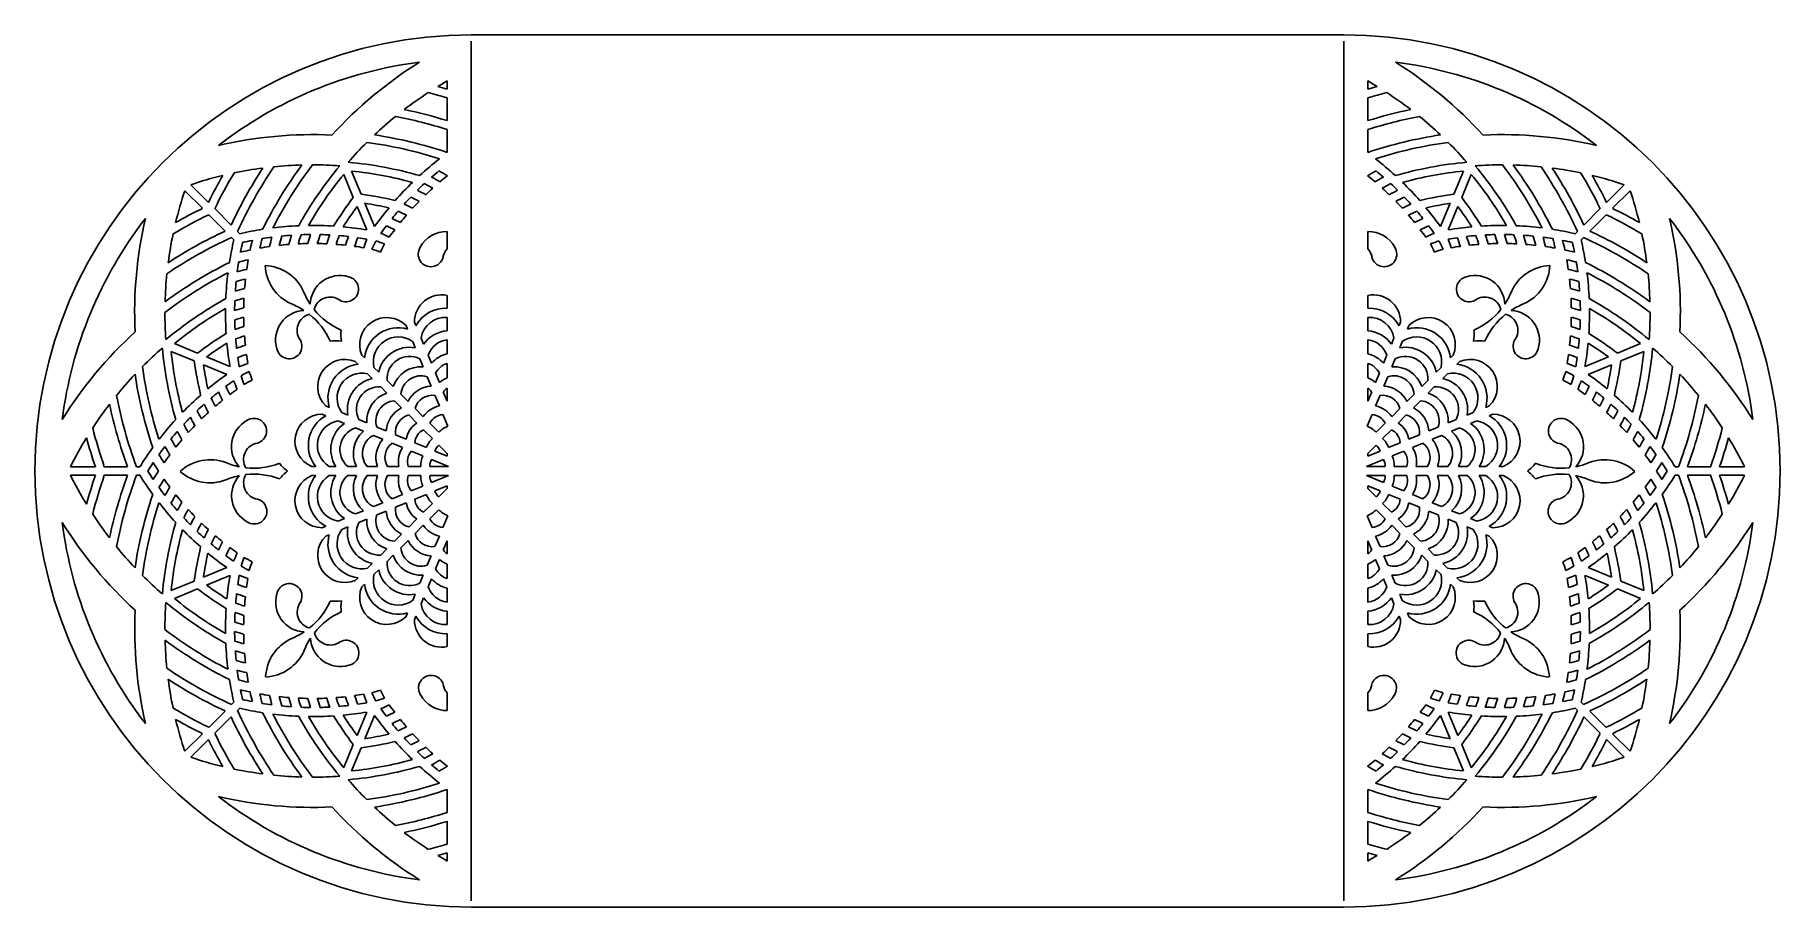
# Model space of a CAD drawing. Extents: x 41 to 331, y 42 to 187.
import ezdxf

# ---------------------------------------------------------------- set-up
doc = ezdxf.new("R2010")
doc.units = 0
doc.layers.get('0').update_dxf_attribs({"linetype": 'CONTINUOUS'})

msp = doc.modelspace()

# ---------------------------------------------------------------- linework, layer by layer
for p, q in [((113.1, 187.2), (258.1, 187.2)), ((113.1, 186.16), (113.1, 43.23)), ((258.1, 186.16), (258.1, 43.23)), ((109.1, 179.54), (109.1, 178.2)), ((262.1, 179.54), (262.1, 178.2)), ((109.1, 176.73), (109.1, 172.94)), ((262.1, 176.73), (262.1, 172.94)), ((109.1, 171.46), (109.1, 167.65)), ((262.1, 171.46), (262.1, 167.65)), ((91.91, 164.01), (93.5, 160.17)), ((93.21, 164.55), (94.8, 160.71)), ((277.98, 164.55), (276.39, 160.71)), ((279.28, 164.01), (277.69, 160.17)), ((65.5, 161.3), (68.43, 158.37)), ((66.5, 162.29), (69.43, 159.36)), ((304.69, 162.29), (301.76, 159.36)), ((305.69, 161.3), (302.76, 158.37)), ((69.49, 157.31), (72.2, 154.59)), ((70.48, 158.31), (73.2, 155.59)), ((94.12, 158.66), (95.73, 154.79)), ((95.43, 159.2), (97.03, 155.32)), ((275.77, 159.2), (274.16, 155.32)), ((277.07, 158.66), (275.46, 154.79)), ((300.71, 158.31), (297.99, 155.59)), ((301.71, 157.31), (298.99, 154.59)), ((74.26, 154.53), (74.65, 154.14)), ((109.1, 154.52), (109.1, 151.61)), ((262.1, 154.52), (262.1, 151.61)), ((296.93, 154.53), (296.54, 154.14)), ((73.27, 153.53), (73.65, 153.15)), ((297.92, 153.53), (297.54, 153.15)), ((109.1, 143.89), (109.1, 141.75)), ((262.1, 143.89), (262.1, 141.75)), ((103.91, 138.86), (103.66, 139.45)), ((109.1, 140.24), (109.1, 138)), ((262.1, 140.24), (262.1, 138)), ((267.29, 138.86), (267.53, 139.45)), ((102.51, 138.28), (102.27, 138.87)), ((105.19, 135.77), (104.76, 136.79)), ((109.1, 136.49), (109.1, 134.16)), ((262.1, 136.49), (262.1, 134.16)), ((266, 135.77), (266.43, 136.79)), ((268.68, 138.28), (268.92, 138.87)), ((63.24, 134.59), (67.08, 133)), ((63.78, 135.89), (67.62, 134.3)), ((69.13, 133.67), (73.01, 132.07)), ((95.36, 133.5), (94.91, 133.95)), ((103.79, 135.19), (103.37, 136.21)), ((106.49, 132.61), (105.94, 133.94)), ((264.7, 132.61), (265.25, 133.94)), ((267.4, 135.19), (267.82, 136.21)), ((275.83, 133.5), (276.28, 133.95)), ((302.06, 133.67), (298.18, 132.07)), ((307.41, 135.89), (303.57, 134.3)), ((307.95, 134.59), (304.11, 133)), ((68.59, 132.37), (72.47, 130.76)), ((94.29, 132.43), (93.84, 132.89)), ((96.66, 130.07), (95.87, 130.85)), ((97.73, 131.13), (96.94, 131.92)), ((105.1, 132.03), (104.55, 133.36)), ((107.83, 129.39), (107.18, 130.95)), ((109.1, 132.59), (109.1, 130.19)), ((262.1, 132.59), (262.1, 130.19)), ((263.36, 129.39), (264.01, 130.95)), ((266.09, 132.03), (266.64, 133.36)), ((273.46, 131.13), (274.25, 131.92)), ((274.53, 130.07), (275.32, 130.85)), ((276.9, 132.43), (277.35, 132.89)), ((302.6, 132.37), (298.72, 130.76)), ((99.07, 127.65), (98.06, 128.67)), ((100.14, 128.72), (99.12, 129.74)), ((106.43, 128.81), (105.78, 130.38)), ((109.1, 126.33), (108.46, 127.86)), ((109.1, 128.47), (109.1, 126.33)), ((262.1, 128.47), (262.1, 126.33)), ((262.1, 126.33), (262.73, 127.86)), ((264.76, 128.81), (265.41, 130.38)), ((271.05, 128.72), (272.07, 129.74)), ((272.12, 127.65), (273.13, 128.67)), ((89.51, 125.28), (88.92, 125.53)), ((101.54, 125.19), (100.34, 126.38)), ((102.61, 126.25), (101.41, 127.45)), ((105.13, 123.73), (103.78, 125.08)), ((107.8, 125.51), (107.07, 127.28)), ((263.39, 125.51), (264.12, 127.28)), ((266.06, 123.73), (267.41, 125.08)), ((268.58, 126.25), (269.78, 127.45)), ((269.65, 125.19), (270.85, 126.38)), ((281.68, 125.28), (282.27, 125.53)), ((88.94, 123.89), (88.35, 124.13)), ((92.03, 122.61), (91, 123.03)), ((92.61, 124), (91.58, 124.43)), ((95.18, 121.3), (93.86, 121.85)), ((95.76, 122.7), (94.43, 123.25)), ((98.98, 121.36), (97.42, 122.01)), ((104.06, 122.66), (102.71, 124.01)), ((107.72, 121.14), (106.23, 122.63)), ((109.2, 122.13), (108.4, 124.07)), ((261.99, 122.13), (262.8, 124.07)), ((263.47, 121.14), (264.96, 122.63)), ((267.13, 122.66), (268.48, 124.01)), ((272.21, 121.36), (273.77, 122.01)), ((275.43, 122.7), (276.76, 123.25)), ((276.01, 121.3), (277.34, 121.85)), ((278.58, 124), (279.61, 124.43)), ((279.16, 122.61), (280.19, 123.03)), ((282.25, 123.89), (282.84, 124.13)), ((98.41, 119.97), (96.84, 120.61)), ((101.7, 118.6), (99.94, 119.33)), ((102.28, 120), (100.51, 120.73)), ((105.66, 118.6), (103.72, 119.4)), ((106.65, 120.08), (105.17, 121.56)), ((109.1, 117.63), (107.72, 119.01)), ((262.1, 117.63), (263.47, 119.01)), ((264.54, 120.08), (266.02, 121.56)), ((265.53, 118.6), (267.47, 119.4)), ((268.91, 120), (270.68, 120.73)), ((269.49, 118.6), (271.25, 119.33)), ((272.78, 119.97), (274.35, 120.61)), ((105.08, 117.2), (103.14, 118)), ((109.3, 115.45), (106.48, 116.62)), ((109.1, 117.17), (107.06, 118.02)), ((109.1, 117.63), (109.1, 117.17)), ((261.89, 115.45), (264.71, 116.62)), ((262.1, 117.17), (264.13, 118.02)), ((262.1, 117.63), (262.1, 117.17)), ((266.11, 117.2), (268.05, 118)), ((46.49, 115.4), (50.64, 115.4)), ((46.49, 113.99), (50.64, 113.99)), ((52.13, 115.4), (55.97, 115.4)), ((52.13, 113.99), (55.97, 113.99)), ((57.47, 115.4), (58.02, 115.4)), ((57.47, 113.99), (58.02, 113.99)), ((87.26, 115.45), (86.62, 115.45)), ((87.26, 113.94), (86.62, 113.94)), ((90.61, 115.45), (89.5, 115.45)), ((90.61, 113.94), (89.5, 113.94)), ((94.02, 115.45), (92.58, 115.45)), ((94.02, 113.94), (92.58, 113.94)), ((97.51, 115.45), (95.81, 115.45)), ((97.51, 113.94), (95.81, 113.94)), ((101.08, 115.45), (99.16, 115.45)), ((101.08, 113.94), (99.16, 113.94)), ((104.73, 115.45), (102.64, 115.45)), ((104.73, 113.94), (102.64, 113.94)), ((109.3, 115.45), (106.25, 115.45)), ((109.3, 113.94), (106.25, 113.94)), ((109.3, 113.94), (106.48, 112.77)), ((261.89, 115.45), (264.94, 115.45)), ((261.89, 113.94), (264.71, 112.77)), ((261.89, 113.94), (264.94, 113.94)), ((266.46, 115.45), (268.55, 115.45)), ((266.46, 113.94), (268.55, 113.94)), ((270.11, 115.45), (272.03, 115.45)), ((270.11, 113.94), (272.03, 113.94)), ((273.68, 115.45), (275.38, 115.45)), ((273.68, 113.94), (275.38, 113.94)), ((277.17, 115.45), (278.61, 115.45)), ((277.17, 113.94), (278.61, 113.94)), ((280.59, 115.45), (281.7, 115.45)), ((280.59, 113.94), (281.7, 113.94)), ((283.93, 115.45), (284.57, 115.45)), ((283.93, 113.94), (284.57, 113.94)), ((313.72, 115.4), (313.18, 115.4)), ((313.72, 113.99), (313.18, 113.99)), ((319.06, 115.4), (315.22, 115.4)), ((319.06, 113.99), (315.22, 113.99)), ((324.7, 115.4), (320.55, 115.4)), ((324.7, 113.99), (320.55, 113.99)), ((101.7, 110.8), (99.94, 110.06)), ((105.08, 112.2), (103.14, 111.39)), ((105.66, 110.8), (103.72, 110)), ((109.1, 112.22), (107.06, 111.38)), ((109.1, 111.77), (107.72, 110.39)), ((109.1, 112.22), (109.1, 111.77)), ((262.1, 112.22), (262.1, 111.77)), ((262.1, 112.22), (264.13, 111.38)), ((262.1, 111.77), (263.47, 110.39)), ((265.53, 110.8), (267.47, 110)), ((266.11, 112.2), (268.05, 111.39)), ((269.49, 110.8), (271.25, 110.06)), ((95.18, 108.1), (93.86, 107.55)), ((98.41, 109.43), (96.84, 108.78)), ((98.98, 108.04), (97.42, 107.39)), ((102.28, 109.4), (100.51, 108.67)), ((106.65, 109.32), (105.17, 107.84)), ((107.72, 108.25), (106.23, 106.77)), ((263.47, 108.25), (264.96, 106.77)), ((264.54, 109.32), (266.02, 107.84)), ((268.91, 109.4), (270.68, 108.67)), ((272.21, 108.04), (273.77, 107.39)), ((272.78, 109.43), (274.35, 108.78)), ((276.01, 108.1), (277.34, 107.55)), ((88.94, 105.51), (88.35, 105.26)), ((92.03, 106.79), (91, 106.36)), ((92.61, 105.39), (91.58, 104.97)), ((95.76, 106.7), (94.43, 106.15)), ((104.06, 106.73), (102.71, 105.38)), ((105.13, 105.67), (103.78, 104.31)), ((109.2, 107.26), (108.4, 105.32)), ((261.99, 107.26), (262.8, 105.32)), ((266.06, 105.67), (267.41, 104.31)), ((267.13, 106.73), (268.48, 105.38)), ((275.43, 106.7), (276.76, 106.15)), ((278.58, 105.39), (279.61, 104.97)), ((279.16, 106.79), (280.19, 106.36)), ((282.25, 105.51), (282.84, 105.26)), ((89.51, 104.11), (88.92, 103.87)), ((99.07, 101.74), (98.06, 100.73)), ((101.54, 104.21), (100.34, 103.01)), ((102.61, 103.14), (101.41, 101.94)), ((107.8, 103.88), (107.07, 102.12)), ((109.1, 103.07), (108.46, 101.54)), ((109.1, 103.07), (109.1, 100.93)), ((262.1, 103.07), (262.1, 100.93)), ((262.1, 103.07), (262.73, 101.54)), ((263.39, 103.88), (264.12, 102.12)), ((268.58, 103.14), (269.78, 101.94)), ((269.65, 104.21), (270.85, 103.01)), ((272.12, 101.74), (273.13, 100.73)), ((281.68, 104.11), (282.27, 103.87)), ((68.59, 97.03), (72.47, 98.63)), ((96.66, 99.33), (95.87, 98.54)), ((100.14, 100.68), (99.12, 99.66)), ((106.43, 100.59), (105.78, 99.02)), ((107.83, 100.01), (107.18, 98.44)), ((109.1, 99.21), (109.1, 96.8)), ((262.1, 99.21), (262.1, 96.8)), ((263.36, 100.01), (264.01, 98.44)), ((264.76, 100.59), (265.41, 99.02)), ((271.05, 100.68), (272.07, 99.66)), ((274.53, 99.33), (275.32, 98.54)), ((302.6, 97.03), (298.72, 98.63)), ((63.24, 94.81), (67.08, 96.4)), ((69.13, 95.73), (73.01, 97.33)), ((94.29, 96.96), (93.84, 96.51)), ((95.36, 95.9), (94.91, 95.44)), ((97.73, 98.26), (96.94, 97.48)), ((105.1, 97.37), (104.55, 96.04)), ((106.49, 96.79), (105.94, 95.46)), ((264.7, 96.79), (265.25, 95.46)), ((266.09, 97.37), (266.64, 96.04)), ((273.46, 98.26), (274.25, 97.48)), ((275.83, 95.9), (276.28, 95.44)), ((276.9, 96.96), (277.35, 96.51)), ((302.06, 95.73), (298.18, 97.33)), ((307.95, 94.81), (304.11, 96.4)), ((63.78, 93.51), (67.62, 95.1)), ((103.79, 94.21), (103.37, 93.18)), ((105.19, 93.63), (104.76, 92.61)), ((109.1, 95.24), (109.1, 92.91)), ((262.1, 95.24), (262.1, 92.91)), ((266, 93.63), (266.43, 92.61)), ((267.4, 94.21), (267.82, 93.18)), ((307.41, 93.51), (303.57, 95.1)), ((102.51, 91.12), (102.27, 90.53)), ((103.91, 90.54), (103.66, 89.95)), ((109.1, 91.39), (109.1, 89.16)), ((262.1, 91.39), (262.1, 89.16)), ((267.29, 90.54), (267.53, 89.95)), ((268.68, 91.12), (268.92, 90.53)), ((109.1, 87.64), (109.1, 85.51)), ((262.1, 87.64), (262.1, 85.51)), ((73.27, 75.87), (73.65, 76.25)), ((109.1, 77.83), (109.1, 74.86)), ((262.1, 77.83), (262.1, 74.86)), ((297.92, 75.87), (297.54, 76.25)), ((69.49, 72.08), (72.2, 74.8)), ((70.48, 71.09), (73.2, 73.81)), ((74.26, 74.87), (74.65, 75.25)), ((94.12, 70.74), (95.73, 74.61)), ((95.43, 70.2), (97.03, 74.07)), ((275.77, 70.2), (274.16, 74.07)), ((277.07, 70.74), (275.46, 74.61)), ((296.93, 74.87), (296.54, 75.25)), ((300.71, 71.09), (297.99, 73.81)), ((301.71, 72.08), (298.99, 74.8)), ((65.5, 68.1), (68.43, 71.03)), ((66.5, 67.1), (69.43, 70.04)), ((304.69, 67.1), (301.76, 70.04)), ((305.69, 68.1), (302.76, 71.03)), ((91.91, 65.39), (93.5, 69.22)), ((93.21, 64.85), (94.8, 68.68)), ((277.98, 64.85), (276.39, 68.68)), ((279.28, 65.39), (277.69, 69.22)), ((109.1, 61.75), (109.1, 57.94)), ((262.1, 61.75), (262.1, 57.94)), ((109.1, 56.46), (109.1, 52.67)), ((262.1, 56.46), (262.1, 52.67)), ((109.1, 51.2), (109.1, 49.86)), ((262.1, 51.2), (262.1, 49.86)), ((113.1, 42.2), (258.1, 42.2))]:
    msp.add_line(p, q)
for centre, radius, start, end in [((113.1, 114.7), 72.5, 90, 270), ((258.1, 114.7), 72.5, 270, 90), ((113.1, 114.7), 68.5, 97.1996, 127.8), ((140.95, 124.04), 69.02, 121.8663, 137.6403), ((258.1, 114.7), 68.5, 52.2, 82.8004), ((230.24, 124.04), 69.02, 42.3597, 58.1337), ((140.95, 124.04), 63.99, 123.1778, 127.5228), ((86.75, 101.6), 78.38, 73.4364, 75.8341), ((140.95, 124.04), 63.99, 119.8554, 121.4513), ((86.75, 101.6), 79.79, 73.7371, 74.8807), ((230.24, 124.04), 63.99, 58.5487, 60.1446), ((284.44, 101.6), 79.79, 105.1193, 106.2629), ((284.44, 101.6), 78.38, 104.1659, 106.5636), ((230.24, 124.04), 63.99, 52.4772, 56.8222), ((86.75, 101.6), 74.76, 72.6086, 78.2488), ((284.44, 101.6), 74.76, 101.7512, 107.3914), ((140.95, 124.04), 63.99, 129.1788, 133.3588), ((86.75, 101.6), 73.35, 72.2635, 79.1754), ((284.44, 101.6), 73.35, 100.8246, 107.7365), ((230.24, 124.04), 63.99, 46.6412, 50.8212), ((86.75, 101.6), 69.02, 87.3446, 103.0948), ((140.95, 124.04), 63.99, 134.9563, 138.999), ((86.75, 101.6), 68.32, 72.037, 82.4407), ((86.75, 101.6), 69.73, 71.3085, 81.5324), ((284.44, 101.6), 69.73, 98.4676, 108.6915), ((284.44, 101.6), 68.32, 97.5593, 107.963), ((230.24, 124.04), 63.99, 41.001, 45.0437), ((284.44, 101.6), 69.02, 76.9052, 92.6554), ((140.99, 124.06), 69.73, 143.4676, 153.771), ((140.99, 124.06), 68.32, 142.5593, 152.963), ((86.79, 101.61), 63.99, 91.6412, 95.8212), ((140.99, 124.06), 64.7, 140.2393, 150.9479), ((86.79, 101.61), 63.99, 86.0009, 90.0437), ((86.75, 101.6), 64.7, 74.0521, 84.7607), ((140.95, 124.04), 53.92, 127.9085, 132.4918), ((230.24, 124.04), 53.92, 47.5082, 52.0915), ((284.44, 101.6), 64.7, 95.2393, 105.9479), ((284.4, 101.61), 63.99, 89.9563, 93.9991), ((230.2, 124.06), 64.7, 29.0521, 39.7607), ((230.2, 124.06), 68.32, 27.037, 37.4407), ((284.4, 101.61), 63.99, 84.1788, 88.3588), ((230.2, 124.06), 69.73, 26.229, 36.5324), ((86.79, 101.61), 63.99, 103.5487, 108.4925), ((140.99, 124.06), 79.79, 150.1193, 153.7442), ((140.99, 124.06), 78.38, 149.1659, 154.0941), ((140.99, 124.06), 74.76, 146.7512, 155.0583), ((86.79, 101.61), 63.99, 97.4772, 101.8222), ((140.99, 124.06), 73.35, 145.8246, 155.4608), ((140.99, 124.06), 63.29, 140.8578, 150.1878), ((86.75, 101.6), 63.29, 74.8122, 84.1422), ((140.95, 124.04), 53.92, 134.2399, 138.656), ((140.95, 124.04), 52.41, 132.8436, 134.5898), ((85.24, 124.04), 43.36, 60.3186, 62.4267), ((140.91, 124.01), 52.41, 129.2657, 131.0353), ((85.24, 124.04), 44.87, 59.6581, 61.7089), ((85.24, 124.04), 46.38, 58.9776, 60.9756), ((140.95, 124.04), 50.91, 128.6742, 130.4798), ((285.95, 124.04), 46.38, 119.0244, 121.0224), ((230.24, 124.04), 50.91, 49.5202, 51.3258), ((285.95, 124.04), 44.87, 118.2911, 120.3419), ((230.28, 124.01), 52.41, 48.9647, 50.7343), ((285.95, 124.04), 43.36, 117.5733, 119.6814), ((230.24, 124.04), 52.41, 45.4102, 47.1564), ((284.44, 101.6), 63.29, 95.8578, 105.1878), ((230.24, 124.04), 53.92, 41.344, 45.7601), ((230.2, 124.06), 63.29, 29.8122, 39.1422), ((230.2, 124.06), 73.35, 24.5392, 34.1754), ((284.4, 101.61), 63.99, 78.1778, 82.5228), ((230.2, 124.06), 74.76, 24.9417, 33.2488), ((230.2, 124.06), 78.38, 25.9059, 30.8341), ((284.4, 101.61), 63.99, 71.5075, 76.4513), ((230.2, 124.06), 79.79, 26.2558, 29.8807), ((126.19, 141), 63.99, 161.5075, 166.4513), ((140.99, 124.06), 59.66, 142.7534, 148.2917), ((86.75, 101.6), 59.66, 76.7083, 82.2466), ((140.95, 124.04), 52.41, 136.3254, 138.0509), ((85.24, 124.04), 40.34, 61.5745, 63.8129), ((140.95, 124.04), 50.91, 135.8256, 137.5864), ((85.24, 124.04), 41.85, 60.9579, 63.1283), ((140.95, 124.04), 50.91, 132.273, 134.0547), ((230.24, 124.04), 50.91, 45.9453, 47.727), ((285.95, 124.04), 41.85, 116.8717, 119.0421), ((285.95, 124.04), 40.34, 116.1871, 118.4255), ((230.24, 124.04), 50.91, 42.4136, 44.1744), ((230.24, 124.04), 52.41, 41.9491, 43.6746), ((284.44, 101.6), 59.66, 97.7534, 103.2917), ((230.2, 124.06), 59.66, 31.7083, 37.2466), ((245, 141), 63.99, 13.5487, 18.4925), ((113.1, 114.7), 68.5, 142.1996, 172.8), ((126.19, 141), 69.02, 166.8663, 182.6403), ((103.73, 86.8), 78.38, 115.9059, 120.8341), ((103.73, 86.8), 79.79, 116.2558, 119.8807), ((140.99, 124.06), 58.25, 143.5652, 147.5768), ((86.75, 101.6), 58.25, 77.4232, 81.4348), ((140.95, 124.04), 53.92, 140.345, 144.5359), ((140.95, 124.04), 52.41, 139.7671, 141.4743), ((85.24, 124.04), 35.81, 63.2702, 65.7523), ((85.24, 124.04), 37.32, 62.7329, 65.1263), ((140.95, 124.04), 50.91, 139.3378, 141.0805), ((85.24, 124.04), 38.83, 62.1669, 64.4793), ((285.95, 124.04), 38.83, 115.5207, 117.8331), ((285.95, 124.04), 37.32, 114.8737, 117.2671), ((230.24, 124.04), 50.91, 38.9195, 40.6622), ((285.95, 124.04), 35.81, 114.2477, 116.7298), ((230.24, 124.04), 52.41, 38.5257, 40.2329), ((284.44, 101.6), 58.25, 98.5652, 102.5768), ((230.24, 124.04), 53.92, 35.4641, 39.655), ((230.2, 124.06), 58.25, 32.4232, 36.4348), ((267.46, 86.8), 78.38, 59.1659, 64.0941), ((267.46, 86.8), 79.79, 60.1193, 63.7442), ((258.1, 114.7), 68.5, 7.2, 37.8004), ((245, 141), 69.02, 357.3597, 13.1337), ((103.73, 86.8), 74.76, 114.9417, 123.2488), ((126.19, 141), 63.99, 168.1778, 172.5228), ((86.79, 101.61), 53.92, 98.9113, 103.0198), ((86.79, 101.61), 53.92, 92.5082, 97.0915), ((126.19, 141), 46.38, 164.0244, 166.0224), ((86.79, 101.61), 52.41, 93.914, 95.6836), ((126.19, 141), 44.87, 163.2911, 165.3419), ((126.19, 141), 43.36, 162.5733, 164.6814), ((86.79, 101.61), 52.41, 90.4102, 92.1564), ((126.19, 141), 41.85, 161.8717, 164.0421), ((86.79, 101.61), 53.92, 86.344, 90.7601), ((126.19, 141), 40.34, 161.1871, 163.4255), ((86.79, 101.61), 52.41, 86.9491, 88.6746), ((126.19, 141), 38.83, 160.5207, 162.8331), ((126.19, 141), 37.32, 159.8737, 162.2671), ((86.79, 101.61), 52.41, 83.5257, 85.2329), ((86.79, 101.61), 53.92, 80.4641, 84.655), ((140.95, 124.04), 52.41, 143.1734, 144.8648), ((85.24, 124.04), 32.79, 64.2459, 66.933), ((85.24, 124.04), 34.3, 63.7757, 66.3553), ((140.95, 124.04), 50.91, 142.8153, 144.5428), ((108.99, 149.58), 4.94, 88.8252, 151.8424), ((262.2, 149.58), 4.94, 28.1576, 91.1748), ((285.95, 124.04), 34.3, 113.6447, 116.2243), ((230.24, 124.04), 50.91, 35.4572, 37.1847), ((285.95, 124.04), 32.79, 113.067, 115.7541), ((230.24, 124.04), 52.41, 35.1352, 36.8266), ((284.4, 101.61), 53.92, 95.345, 99.5359), ((284.4, 101.61), 52.41, 94.7671, 96.4743), ((245, 141), 37.32, 17.7329, 20.1263), ((284.4, 101.61), 53.92, 89.2399, 93.656), ((284.4, 101.61), 52.41, 91.3254, 93.0509), ((245, 141), 38.83, 17.1669, 19.4793), ((245, 141), 40.34, 16.5745, 18.8129), ((284.4, 101.61), 52.41, 87.8436, 89.5898), ((245, 141), 41.85, 15.9579, 18.1283), ((245, 141), 43.36, 15.3186, 17.4267), ((284.4, 101.61), 53.92, 82.9085, 87.4918), ((245, 141), 44.87, 14.6581, 16.7089), ((284.4, 101.61), 52.41, 84.3164, 86.086), ((245, 141), 46.38, 13.9776, 15.9756), ((284.4, 101.61), 53.92, 76.9802, 81.0887), ((267.46, 86.8), 74.76, 56.7512, 65.0583), ((245, 141), 63.99, 7.4772, 11.8222), ((103.73, 86.8), 73.35, 114.5392, 124.1754), ((126.19, 141), 53.92, 166.9802, 171.0887), ((126.19, 141), 52.41, 167.1028, 168.928), ((86.79, 101.61), 50.91, 101.8247, 103.688), ((86.79, 101.61), 52.41, 101.072, 102.8972), ((126.19, 141), 50.91, 166.312, 168.1753), ((126.19, 141), 49.4, 165.5352, 167.4398), ((86.79, 101.61), 50.91, 98.1445, 99.9772), ((86.79, 101.61), 52.41, 97.466, 99.2618), ((126.19, 141), 47.89, 164.7726, 166.7219), ((86.79, 101.61), 50.91, 94.5202, 96.3258), ((86.79, 101.61), 50.91, 90.9453, 92.727), ((86.79, 101.61), 50.91, 87.4136, 89.1744), ((86.79, 101.61), 50.91, 83.9195, 85.6622), ((126.19, 141), 35.81, 159.2477, 161.7298), ((126.19, 141), 34.3, 158.6447, 161.2243), ((86.79, 101.61), 50.91, 80.4572, 82.1847), ((86.79, 101.61), 52.41, 80.1352, 81.8266), ((126.19, 141), 32.79, 158.067, 160.7541), ((143.65, 128.55), 52.41, 152.2762, 153.954), ((88.22, 122.99), 29.77, 70.7891, 73.7273), ((88.22, 122.99), 31.28, 70.4034, 73.2095), ((143.65, 128.55), 50.91, 151.9907, 153.7059), ((106.39, 150.75), 2.1, 146.5512, 344.4791), ((111.12, 149.76), 2.75, 137.6182, 171.0456), ((260.07, 149.76), 2.75, 8.9544, 42.3818), ((264.8, 150.75), 2.1, 195.5209, 33.4488), ((282.97, 122.99), 31.28, 106.7905, 109.5966), ((227.54, 128.55), 50.91, 26.2941, 28.0093), ((282.97, 122.99), 29.77, 106.2727, 109.2109), ((227.54, 128.55), 52.41, 26.046, 27.7238), ((284.4, 101.61), 52.41, 98.1734, 99.8648), ((245, 141), 32.79, 19.2459, 21.933), ((284.4, 101.61), 50.91, 97.8153, 99.5428), ((245, 141), 34.3, 18.7757, 21.3553), ((245, 141), 35.81, 18.2702, 20.7523), ((284.4, 101.61), 50.91, 94.3378, 96.0805), ((284.4, 101.61), 50.91, 90.8256, 92.5864), ((284.4, 101.61), 50.91, 87.273, 89.0547), ((284.4, 101.61), 50.91, 83.6742, 85.4798), ((245, 141), 47.89, 13.2781, 15.2274), ((284.4, 101.61), 52.41, 80.7382, 82.534), ((284.4, 101.61), 50.91, 80.0228, 81.8555), ((245, 141), 49.4, 12.5602, 14.4648), ((245, 141), 50.91, 11.8247, 13.688), ((284.4, 101.61), 52.41, 77.1028, 78.928), ((284.4, 101.61), 50.91, 76.312, 78.1753), ((245, 141), 52.41, 11.072, 12.8972), ((245, 141), 53.92, 8.9113, 13.0198), ((267.46, 86.8), 73.35, 55.8246, 65.4608), ((103.73, 86.8), 69.73, 116.229, 126.5324), ((126.19, 141), 52.41, 170.7382, 172.534), ((86.79, 101.61), 47.89, 103.2781, 105.2274), ((86.79, 101.61), 49.4, 102.5602, 104.4648), ((126.19, 141), 50.91, 170.0228, 171.8555), ((86.25, 149.24), 7.41, 182.9772, 245.8665), ((78.51, 141.45), 7.41, 24.4745, 87.3638), ((292.68, 141.45), 7.41, 92.6362, 155.5255), ((284.94, 149.24), 7.41, 294.1335, 357.0228), ((245, 141), 50.91, 8.1445, 9.9772), ((284.4, 101.61), 49.4, 75.5352, 77.4398), ((284.4, 101.61), 47.89, 74.7726, 76.7219), ((245, 141), 52.41, 7.466, 9.2618), ((267.46, 86.8), 69.73, 53.4676, 63.771), ((103.73, 86.8), 68.32, 117.037, 127.4407), ((126.19, 141), 63.99, 174.1788, 178.3588), ((126.19, 141), 53.92, 172.9085, 177.4918), ((126.19, 141), 52.41, 174.3164, 176.086), ((86.79, 101.61), 44.87, 104.6581, 106.7089), ((86.79, 101.61), 46.38, 103.9776, 105.9756), ((126.19, 141), 50.91, 173.6742, 175.4798), ((91.28, 142.25), 4.94, 73.4986, 177.6974), ((92.28, 144.92), 2.1, 240.8619, 78.7898), ((278.91, 144.92), 2.1, 101.2102, 299.1381), ((279.91, 142.25), 4.94, 2.3026, 106.5014), ((245, 141), 50.91, 4.5202, 6.3258), ((284.4, 101.61), 46.38, 74.0244, 76.0224), ((284.4, 101.61), 44.87, 73.2911, 75.3419), ((245, 141), 52.41, 3.914, 5.6836), ((245, 141), 53.92, 2.5082, 7.0915), ((267.46, 86.8), 68.32, 52.5593, 62.963), ((245, 141), 63.99, 1.6412, 5.8212), ((103.73, 86.8), 64.7, 119.0521, 129.7607), ((126.19, 141), 52.41, 177.8436, 179.5898), ((86.79, 101.61), 43.36, 105.3186, 107.4267), ((126.19, 141), 50.91, 177.273, 179.0547), ((78.84, 131.49), 11.83, 56.8875, 68.2763), ((96.21, 148.96), 11.83, 202.0647, 213.4535), ((89.65, 140.86), 2.75, 54.2955, 165.3949), ((108.17, 139.48), 4.5, 78.0851, 180.4501), ((263.03, 139.48), 4.5, 359.5499, 101.9149), ((281.54, 140.86), 2.75, 14.6051, 125.7045), ((274.98, 148.96), 11.83, 326.5465, 337.9353), ((292.35, 131.49), 11.83, 111.7237, 123.1125), ((284.4, 101.61), 43.36, 72.5733, 74.6814), ((245, 141), 50.91, 0.9453, 2.727), ((245, 141), 52.41, 0.4102, 2.1564), ((267.46, 86.8), 64.7, 50.2393, 60.9479), ((126.19, 141), 63.99, 179.9563, 183.999), ((103.73, 86.8), 63.29, 119.8122, 129.1422), ((126.19, 141), 53.92, 179.2399, 183.656), ((86.79, 101.61), 41.85, 105.9579, 108.1283), ((86.79, 101.61), 40.34, 106.5745, 108.8129), ((126.19, 141), 52.41, 181.3254, 183.0509), ((126.19, 141), 50.91, 180.8256, 182.5864), ((85.53, 136.46), 4.94, 92.6437, 196.8424), ((86.91, 138.1), 2.75, 104.9461, 216.0456), ((78.84, 131.49), 11.83, 23.9631, 51.5452), ((96.21, 148.96), 11.83, 218.7958, 246.3779), ((99.06, 135.71), 4.5, 44.5499, 202.9501), ((108.83, 136.12), 5.64, 87.3425, 150.9654), ((108.83, 136.12), 4.13, 86.3692, 170.6698), ((262.36, 136.12), 5.64, 29.0346, 92.6575), ((262.36, 136.12), 4.13, 9.3302, 93.6308), ((272.13, 135.71), 4.5, 337.0499, 135.4501), ((274.98, 148.96), 11.83, 293.6221, 321.2042), ((292.35, 131.49), 11.83, 128.4548, 156.0369), ((284.28, 138.1), 2.75, 323.9544, 75.0539), ((285.66, 136.46), 4.94, 343.1576, 87.3563), ((245, 141), 50.91, 357.4136, 359.1744), ((284.4, 101.61), 41.85, 71.8717, 74.0421), ((284.4, 101.61), 40.34, 71.1871, 73.4255), ((245, 141), 52.41, 356.9491, 358.6746), ((245, 141), 53.92, 356.344, 0.7601), ((267.46, 86.8), 63.29, 50.8578, 60.1878), ((245, 141), 63.99, 356.001, 0.0437), ((103.73, 86.8), 69.02, 132.3446, 148.0948), ((103.73, 86.8), 59.66, 121.7083, 127.2466), ((86.79, 101.61), 38.83, 107.1669, 109.4793), ((86.79, 101.61), 37.32, 107.7329, 110.1263), ((126.19, 141), 52.41, 184.7671, 186.4743), ((126.19, 141), 50.91, 184.3378, 186.0805), ((82.86, 135.45), 2.1, 191.5512, 29.4791), ((90.48, 130.34), 6.01, 80.0041, 97.8869), ((97.44, 137.34), 6.01, 172.4542, 190.3369), ((100.96, 132.86), 5.64, 74.0346, 173.4654), ((100.96, 132.86), 4.13, 54.3302, 193.1698), ((109.5, 132.76), 5.26, 94.4414, 145.1533), ((109.5, 132.76), 3.75, 96.2359, 161.6846), ((261.69, 132.76), 5.26, 34.8467, 85.5586), ((261.69, 132.76), 3.75, 18.3154, 83.7641), ((270.23, 132.86), 4.13, 346.8302, 125.6698), ((270.23, 132.86), 5.64, 6.5346, 105.9654), ((273.75, 137.34), 6.01, 349.6631, 7.5458), ((280.71, 130.34), 6.01, 82.1131, 99.9959), ((288.33, 135.45), 2.1, 150.5209, 348.4488), ((245, 141), 50.91, 353.9195, 355.6622), ((284.4, 101.61), 37.32, 69.8737, 72.2671), ((284.4, 101.61), 38.83, 70.5207, 72.8331), ((245, 141), 52.41, 353.5257, 355.2329), ((267.46, 86.8), 59.66, 52.7534, 58.2917), ((267.46, 86.8), 69.02, 31.9052, 47.6554), ((103.76, 86.84), 63.99, 131.0009, 135.0437), ((126.2, 141.04), 64.7, 185.2393, 195.9479), ((126.2, 141.04), 63.29, 185.8578, 195.1878), ((103.73, 86.8), 58.25, 122.4232, 126.4348), ((126.19, 141), 53.92, 185.345, 189.5359), ((86.79, 101.61), 35.81, 108.2702, 110.7523), ((86.79, 101.61), 34.3, 108.7757, 111.3553), ((126.19, 141), 52.41, 188.1734, 189.8648), ((126.19, 141), 50.91, 187.8153, 189.5428), ((102.86, 130.01), 5.26, 79.8467, 167.6533), ((102.86, 130.01), 3.75, 63.3154, 184.1846), ((110.17, 129.4), 4.88, 102.7318, 138.8792), ((261.02, 129.4), 4.88, 41.1208, 77.2682), ((268.33, 130.01), 3.75, 355.8154, 116.6846), ((268.33, 130.01), 5.26, 12.3467, 100.1533), ((245, 141), 50.91, 350.4572, 352.1847), ((284.4, 101.61), 34.3, 68.6447, 71.2243), ((284.4, 101.61), 35.81, 69.2477, 71.7298), ((245, 141), 52.41, 350.1352, 351.8266), ((245, 141), 53.92, 350.4641, 354.655), ((267.46, 86.8), 58.25, 53.5652, 57.5768), ((244.99, 141.04), 63.29, 344.8122, 354.1422), ((244.99, 141.04), 64.7, 344.0521, 354.7607), ((267.43, 86.84), 63.99, 44.9563, 48.9991), ((103.76, 86.84), 63.99, 136.6412, 140.8212), ((126.2, 141.04), 69.73, 188.4676, 198.771), ((126.2, 141.04), 68.32, 187.5593, 197.963), ((126.2, 141.04), 59.66, 187.7534, 193.2917), ((126.2, 141.04), 58.25, 188.5652, 192.5768), ((103.76, 86.84), 53.92, 125.4641, 129.655), ((86.79, 101.61), 32.79, 109.2459, 111.933), ((89.64, 102.98), 31.28, 115.4034, 118.2095), ((124.91, 146.1), 52.41, 197.2762, 198.954), ((124.91, 146.1), 50.91, 196.9907, 198.7059), ((92.08, 128.74), 4.5, 67.0499, 225.4501), ((94.93, 126.83), 5.64, 96.5346, 195.9654), ((94.93, 126.83), 4.13, 76.8302, 215.6698), ((104.77, 127.16), 4.88, 86.1208, 161.3792), ((104.77, 127.16), 3.37, 72.4654, 175.0346), ((110.17, 129.4), 3.37, 108.6065, 152.5346), ((261.02, 129.4), 3.37, 27.4654, 71.3935), ((266.42, 127.16), 3.37, 4.9654, 107.5346), ((266.42, 127.16), 4.88, 18.6208, 93.8792), ((276.26, 126.83), 4.13, 324.3302, 103.1698), ((276.26, 126.83), 5.64, 344.0346, 83.4654), ((279.11, 128.74), 4.5, 314.5499, 112.9501), ((246.28, 146.1), 50.91, 341.2941, 343.0093), ((281.55, 102.98), 31.28, 61.7905, 64.5966), ((284.4, 101.61), 32.79, 68.067, 70.7541), ((246.28, 146.1), 52.41, 341.046, 342.7238), ((267.43, 86.84), 53.92, 50.345, 54.5359), ((244.99, 141.04), 58.25, 347.4232, 351.4348), ((244.99, 141.04), 59.66, 346.7083, 352.2466), ((244.99, 141.04), 68.32, 342.037, 352.4407), ((244.99, 141.04), 69.73, 341.229, 351.5324), ((267.43, 86.84), 63.99, 39.1788, 43.3588), ((103.76, 86.84), 52.41, 128.5257, 130.2329), ((103.76, 142.55), 35.81, 204.2477, 206.7298), ((103.76, 86.84), 52.41, 125.1352, 126.8266), ((103.76, 142.55), 34.3, 203.6447, 206.2243), ((103.76, 86.84), 50.91, 125.4572, 127.1847), ((103.76, 142.55), 32.79, 203.067, 205.7541), ((89.64, 102.98), 29.77, 115.7891, 118.7273), ((97.78, 124.93), 5.26, 102.3467, 190.1533), ((97.78, 124.93), 3.75, 85.8154, 206.6846), ((100.63, 123.03), 4.88, 108.6208, 183.8792), ((106.67, 124.31), 4.5, 93.0427, 154.4573), ((110.84, 126.04), 4.5, 112.7862, 131.9573), ((110.84, 126.04), 2.99, 125.631, 142.5696), ((260.35, 126.04), 4.5, 48.0427, 67.2138), ((260.35, 126.04), 2.99, 37.4304, 54.369), ((264.52, 124.31), 4.5, 25.5427, 86.9573), ((270.56, 123.03), 4.88, 356.1208, 71.3792), ((273.41, 124.93), 3.75, 333.3154, 94.1846), ((273.41, 124.93), 5.26, 349.8467, 77.6533), ((281.55, 102.98), 29.77, 61.2727, 64.2109), ((267.43, 142.55), 32.79, 334.2459, 336.933), ((267.43, 86.84), 50.91, 52.8153, 54.5428), ((267.43, 86.84), 52.41, 53.1734, 54.8648), ((267.43, 142.55), 34.3, 333.7757, 336.3553), ((267.43, 142.55), 35.81, 333.2702, 335.7523), ((267.43, 86.84), 52.41, 49.7671, 51.4743), ((103.76, 86.84), 63.99, 142.4772, 146.8222), ((126.2, 141.04), 74.76, 191.7512, 200.0583), ((126.2, 141.04), 73.35, 190.8246, 200.4608), ((103.76, 86.84), 53.92, 131.344, 135.7601), ((103.76, 86.84), 52.41, 131.9491, 133.6746), ((103.76, 142.55), 40.34, 206.1871, 208.4255), ((103.76, 142.55), 38.83, 205.5207, 207.8331), ((103.76, 142.55), 37.32, 204.8737, 207.2671), ((103.76, 86.84), 50.91, 128.9195, 130.6622), ((100.63, 123.03), 3.37, 94.9654, 197.5346), ((103.48, 121.12), 4.5, 115.5427, 176.9573), ((106.67, 124.31), 2.99, 82.4304, 165.0696), ((108.58, 121.46), 4.13, 100.872, 146.628), ((262.61, 121.46), 4.13, 33.372, 79.128), ((264.52, 124.31), 2.99, 14.9304, 97.5696), ((267.71, 121.12), 4.5, 3.0427, 64.4573), ((270.56, 123.03), 3.37, 342.4654, 85.0346), ((267.43, 86.84), 50.91, 49.3378, 51.0805), ((267.43, 142.55), 37.32, 332.7329, 335.1263), ((267.43, 142.55), 38.83, 332.1669, 334.4793), ((267.43, 86.84), 52.41, 46.3254, 48.0509), ((267.43, 142.55), 40.34, 331.5745, 333.8129), ((267.43, 86.84), 53.92, 44.2399, 48.656), ((244.99, 141.04), 73.35, 339.5392, 349.1754), ((244.99, 141.04), 74.76, 339.9417, 348.2488), ((267.43, 86.84), 63.99, 33.1778, 37.5228), ((126.2, 141.04), 78.38, 194.1659, 199.0941), ((103.76, 86.84), 53.92, 137.5082, 142.0915), ((103.76, 86.84), 52.41, 135.4102, 137.1564), ((103.76, 142.55), 43.36, 207.5733, 209.6814), ((103.76, 86.84), 50.91, 135.9453, 137.727), ((103.76, 142.55), 41.85, 206.8717, 209.0421), ((103.76, 86.84), 50.91, 132.4136, 134.1744), ((78.19, 118.75), 4.94, 118.4986, 222.6974), ((77, 121.35), 2.1, 285.8619, 123.7898), ((88.31, 119.63), 4.5, 89.5499, 247.9501), ((91.67, 118.96), 5.64, 119.0346, 218.4654), ((91.67, 118.96), 4.13, 99.3302, 238.1698), ((95.03, 118.29), 5.26, 124.8467, 212.6533), ((95.03, 118.29), 3.75, 108.3154, 229.1846), ((103.48, 121.12), 2.99, 104.9304, 187.5696), ((106.33, 119.22), 4.13, 123.372, 169.128), ((108.58, 121.46), 2.62, 93.968, 153.532), ((110.48, 118.61), 3.75, 110.0056, 137.4944), ((260.71, 118.61), 3.75, 42.5056, 69.9944), ((262.61, 121.46), 2.62, 26.468, 86.032), ((264.86, 119.22), 4.13, 10.872, 56.628), ((267.71, 121.12), 2.99, 352.4304, 75.0696), ((276.16, 118.29), 3.75, 310.8154, 71.6846), ((276.16, 118.29), 5.26, 327.3467, 55.1533), ((279.52, 118.96), 4.13, 301.8302, 80.6698), ((279.52, 118.96), 5.64, 321.5346, 60.9654), ((282.88, 119.63), 4.5, 292.0499, 90.4501), ((294.19, 121.35), 2.1, 56.2102, 254.1381), ((293, 118.75), 4.94, 317.3026, 61.5014), ((267.43, 86.84), 50.91, 45.8256, 47.5864), ((267.43, 142.55), 41.85, 330.9579, 333.1283), ((267.43, 86.84), 50.91, 42.273, 44.0547), ((267.43, 86.84), 52.41, 42.8436, 44.5898), ((267.43, 142.55), 43.36, 330.3186, 332.4267), ((267.43, 86.84), 53.92, 37.9085, 42.4918), ((244.99, 141.04), 78.38, 340.9059, 345.8341), ((103.76, 86.84), 63.99, 148.5487, 153.4925), ((126.2, 141.04), 79.79, 195.1193, 198.7442), ((103.76, 86.84), 52.41, 138.914, 140.6836), ((103.76, 142.55), 46.38, 209.0244, 211.0224), ((103.76, 86.84), 50.91, 139.5202, 141.3258), ((103.76, 142.55), 44.87, 208.2911, 210.3419), ((78.02, 116.62), 2.75, 99.2955, 210.3949), ((98.39, 117.62), 4.88, 131.1208, 206.3792), ((98.39, 117.62), 3.37, 117.4654, 220.0346), ((101.76, 116.95), 4.5, 138.0427, 199.4573), ((101.76, 116.95), 2.99, 127.4304, 210.0696), ((106.33, 119.22), 2.62, 116.468, 176.032), ((109.18, 117.31), 3.75, 132.5056, 159.9944), ((109.18, 117.31), 2.24, 130.8216, 161.6784), ((262.01, 117.31), 2.24, 18.3216, 49.1784), ((262.01, 117.31), 3.75, 20.0056, 47.4944), ((264.86, 119.22), 2.62, 3.968, 63.532), ((269.43, 116.95), 2.99, 329.9304, 52.5696), ((269.43, 116.95), 4.5, 340.5427, 41.9573), ((272.8, 117.62), 3.37, 319.9654, 62.5346), ((272.8, 117.62), 4.88, 333.6208, 48.8792), ((293.17, 116.62), 2.75, 329.6051, 80.7045), ((267.43, 142.55), 44.87, 329.6581, 331.7089), ((267.43, 86.84), 50.91, 38.6742, 40.4798), ((267.43, 86.84), 52.41, 39.3164, 41.086), ((267.43, 142.55), 46.38, 328.9776, 330.9756), ((244.99, 141.04), 79.79, 341.2558, 344.8807), ((267.43, 86.84), 63.99, 26.5075, 31.4513), ((103.76, 86.84), 53.92, 143.9113, 148.0198), ((103.76, 86.84), 52.41, 146.072, 147.8972), ((103.76, 142.55), 50.91, 211.312, 213.1753), ((103.76, 86.84), 52.41, 142.466, 144.2618), ((103.76, 142.55), 49.4, 210.5352, 212.4398), ((103.76, 86.84), 50.91, 143.1445, 144.9772), ((103.76, 142.55), 47.89, 209.7726, 211.7219), ((69.72, 109.16), 7.41, 69.4745, 132.3638), ((76.93, 126.99), 11.83, 247.0647, 258.4535), ((105.12, 116.29), 4.13, 145.872, 191.628), ((105.12, 116.29), 2.62, 138.968, 198.532), ((108.48, 115.62), 3.75, 155.0056, 182.4944), ((108.48, 115.62), 2.24, 153.3216, 184.1784), ((262.71, 115.62), 2.24, 355.8216, 26.6784), ((262.71, 115.62), 3.75, 357.5056, 24.9944), ((266.07, 116.29), 2.62, 341.468, 41.032), ((266.07, 116.29), 4.13, 348.372, 34.128), ((294.26, 126.99), 11.83, 281.5465, 292.9353), ((301.47, 109.16), 7.41, 47.6362, 110.5255), ((267.43, 142.55), 47.89, 328.2781, 330.2274), ((267.43, 86.84), 50.91, 35.0228, 36.8555), ((267.43, 86.84), 52.41, 35.7382, 37.534), ((267.43, 142.55), 49.4, 327.5602, 329.4648), ((267.43, 142.55), 50.91, 326.8247, 328.688), ((267.43, 86.84), 52.41, 32.1028, 33.928), ((267.43, 86.84), 53.92, 31.9802, 36.0887), ((103.76, 142.55), 63.99, 206.5075, 211.4513), ((126.2, 88.35), 79.79, 161.2558, 164.8807), ((126.2, 88.35), 78.38, 160.9059, 165.8341), ((126.2, 88.35), 74.76, 159.9417, 168.2488), ((126.2, 88.35), 73.35, 159.5392, 169.1754), ((103.76, 142.55), 53.92, 211.9802, 216.0887), ((103.76, 142.55), 52.41, 212.1028, 213.928), ((103.76, 86.84), 50.91, 146.8247, 148.688), ((103.76, 86.84), 49.4, 147.5602, 149.4648), ((103.76, 142.55), 50.91, 215.0228, 216.8555), ((69.69, 120.14), 7.41, 227.9772, 290.8665), ((77, 102.35), 11.83, 101.8875, 113.2763), ((78.22, 110.6), 4.94, 137.6437, 241.8424), ((78.03, 112.73), 2.75, 149.9461, 261.0456), ((76.93, 126.99), 11.83, 263.7958, 291.3779), ((77, 102.35), 11.83, 68.9631, 96.5452), ((86.01, 119.63), 6.01, 217.4542, 235.3369), ((86.04, 109.76), 6.01, 125.0041, 142.8869), ((88.31, 109.77), 4.5, 112.0499, 270.4501), ((91.67, 110.44), 5.64, 141.5346, 240.9654), ((91.67, 110.44), 4.13, 121.8302, 260.6698), ((95.03, 111.11), 5.26, 147.3467, 235.1533), ((95.03, 111.11), 3.75, 130.8154, 251.6846), ((98.39, 111.77), 4.88, 153.6208, 228.8792), ((98.39, 111.77), 3.37, 139.9654, 242.5346), ((101.76, 112.44), 4.5, 160.5427, 221.9573), ((101.76, 112.44), 2.99, 149.9304, 232.5696), ((105.12, 113.11), 4.13, 168.372, 214.128), ((105.12, 113.11), 2.62, 161.468, 221.032), ((108.48, 113.78), 3.75, 177.5056, 204.9944), ((108.48, 113.78), 2.24, 175.8216, 206.6784), ((262.71, 113.78), 2.24, 333.3216, 4.1784), ((262.71, 113.78), 3.75, 335.0056, 2.4944), ((266.07, 113.11), 2.62, 318.968, 18.532), ((266.07, 113.11), 4.13, 325.872, 11.628), ((269.43, 112.44), 2.99, 307.4304, 30.0696), ((269.43, 112.44), 4.5, 318.0427, 19.4573), ((272.8, 111.77), 3.37, 297.4654, 40.0346), ((272.8, 111.77), 4.88, 311.1208, 26.3792), ((276.16, 111.11), 3.75, 288.3154, 49.1846), ((276.16, 111.11), 5.26, 304.8467, 32.6533), ((279.52, 110.44), 4.13, 279.3302, 58.1698), ((279.52, 110.44), 5.64, 299.0346, 38.4654), ((282.88, 109.77), 4.5, 269.5499, 67.9501), ((285.18, 119.63), 6.01, 304.6631, 322.5458), ((285.15, 109.76), 6.01, 37.1131, 54.9959), ((294.19, 102.35), 11.83, 83.4548, 111.0369), ((294.26, 126.99), 11.83, 248.6221, 276.2042), ((293.16, 112.73), 2.75, 278.9544, 30.0539), ((292.97, 110.6), 4.94, 298.1576, 42.3563), ((294.19, 102.35), 11.83, 66.7237, 78.1125), ((301.5, 120.14), 7.41, 249.1335, 312.0228), ((267.43, 142.55), 50.91, 323.1445, 324.9772), ((267.43, 86.84), 49.4, 30.5352, 32.4398), ((267.43, 86.84), 50.91, 31.312, 33.1753), ((267.43, 142.55), 52.41, 326.072, 327.8972), ((267.43, 142.55), 53.92, 323.9113, 328.0198), ((244.99, 88.35), 73.35, 10.8246, 20.4608), ((244.99, 88.35), 74.76, 11.7512, 20.0583), ((244.99, 88.35), 78.38, 14.1659, 19.0941), ((244.99, 88.35), 79.79, 15.1193, 18.7442), ((267.43, 142.55), 63.99, 328.5487, 333.4925), ((126.2, 88.35), 69.73, 161.229, 171.5324), ((103.76, 142.55), 52.41, 215.7382, 217.534), ((103.76, 86.84), 47.89, 148.2781, 150.2274), ((103.76, 86.84), 46.38, 148.9776, 150.9756), ((103.76, 142.55), 50.91, 218.6742, 220.4798), ((109.18, 112.08), 3.75, 200.0056, 227.4944), ((109.18, 112.08), 2.24, 198.3216, 229.1784), ((262.01, 112.08), 2.24, 310.8216, 341.6784), ((262.01, 112.08), 3.75, 312.5056, 339.9944), ((267.43, 142.55), 50.91, 319.5202, 321.3258), ((267.43, 86.84), 46.38, 29.0244, 31.0224), ((267.43, 86.84), 47.89, 29.7726, 31.7219), ((267.43, 142.55), 52.41, 322.466, 324.2618), ((244.99, 88.35), 69.73, 8.4676, 18.771), ((103.76, 142.55), 63.99, 213.1778, 217.5228), ((126.2, 88.35), 68.32, 162.037, 172.4407), ((103.76, 142.55), 53.92, 217.9085, 222.4918), ((103.76, 142.55), 52.41, 219.3164, 221.086), ((103.76, 86.84), 44.87, 149.6581, 151.7089), ((103.76, 86.84), 43.36, 150.3186, 152.4267), ((103.76, 142.55), 50.91, 222.273, 224.0547), ((77.04, 107.99), 2.1, 236.5512, 74.4791), ((100.63, 106.37), 3.37, 162.4654, 265.0346), ((103.48, 108.28), 4.5, 183.0427, 244.4573), ((103.48, 108.28), 2.99, 172.4304, 255.0696), ((106.33, 110.18), 4.13, 190.872, 236.628), ((106.33, 110.18), 2.62, 183.968, 243.532), ((110.48, 110.79), 3.75, 222.5056, 249.9944), ((260.71, 110.79), 3.75, 290.0056, 317.4944), ((264.86, 110.18), 2.62, 296.468, 356.032), ((264.86, 110.18), 4.13, 303.372, 349.128), ((267.71, 108.28), 2.99, 284.9304, 7.5696), ((267.71, 108.28), 4.5, 295.5427, 356.9573), ((270.56, 106.37), 3.37, 274.9654, 17.5346), ((294.15, 107.99), 2.1, 105.5209, 303.4488), ((267.43, 142.55), 50.91, 315.9453, 317.727), ((267.43, 86.84), 43.36, 27.5733, 29.6814), ((267.43, 86.84), 44.87, 28.2911, 30.3419), ((267.43, 142.55), 52.41, 318.914, 320.6836), ((267.43, 142.55), 53.92, 317.5082, 322.0915), ((244.99, 88.35), 68.32, 7.5593, 17.963), ((267.43, 142.55), 63.99, 322.4772, 326.8222), ((103.76, 142.55), 69.02, 211.8663, 227.6403), ((113.1, 114.7), 68.5, 187.1996, 217.8), ((126.2, 88.35), 64.7, 164.0521, 174.7607), ((126.2, 88.35), 63.29, 164.8122, 174.1422), ((103.76, 142.55), 53.92, 224.2399, 228.656), ((103.76, 142.55), 52.41, 222.8436, 224.5898), ((103.76, 86.84), 41.85, 150.9579, 153.1283), ((103.76, 86.84), 40.34, 151.5745, 153.8129), ((103.76, 142.55), 52.41, 226.3254, 228.0509), ((103.76, 142.55), 50.91, 225.8256, 227.5864), ((103.76, 86.84), 38.83, 152.1669, 154.4793), ((94.93, 102.56), 4.13, 144.3302, 283.1698), ((97.78, 104.47), 5.26, 169.8467, 257.6533), ((97.78, 104.47), 3.75, 153.3154, 274.1846), ((100.63, 106.37), 4.88, 176.1208, 251.3792), ((108.58, 107.94), 4.13, 213.372, 259.128), ((108.58, 107.94), 2.62, 206.468, 266.032), ((262.61, 107.94), 2.62, 273.968, 333.532), ((262.61, 107.94), 4.13, 280.872, 326.628), ((270.56, 106.37), 4.88, 288.6208, 3.8792), ((273.41, 104.47), 3.75, 265.8154, 26.6846), ((273.41, 104.47), 5.26, 282.3467, 10.1533), ((276.26, 102.56), 4.13, 256.8302, 35.6698), ((267.43, 142.55), 50.91, 312.4136, 314.1744), ((267.43, 86.84), 38.83, 25.5207, 27.8331), ((267.43, 142.55), 52.41, 311.9491, 313.6746), ((267.43, 86.84), 40.34, 26.1871, 28.4255), ((267.43, 142.55), 53.92, 311.344, 315.7601), ((267.43, 86.84), 41.85, 26.8717, 29.0421), ((267.43, 142.55), 52.41, 315.4102, 317.1564), ((244.99, 88.35), 63.29, 5.8578, 15.1878), ((244.99, 88.35), 64.7, 5.2393, 15.9479), ((258.1, 114.7), 68.5, 322.2, 352.8004), ((267.43, 142.55), 69.02, 312.3597, 328.1337), ((103.76, 142.55), 63.99, 219.1788, 223.3588), ((126.2, 88.35), 59.66, 166.7083, 172.2466), ((103.76, 86.84), 37.32, 152.7329, 155.1263), ((103.76, 142.55), 52.41, 229.7671, 231.4743), ((103.76, 142.55), 50.91, 229.3378, 231.0805), ((103.76, 86.84), 35.81, 153.2702, 155.7523), ((103.76, 86.84), 34.3, 153.7757, 156.3553), ((103.76, 142.55), 50.91, 232.8153, 234.5428), ((92.08, 100.66), 4.5, 134.5499, 292.9501), ((94.93, 102.56), 5.64, 164.0346, 263.4654), ((104.77, 102.24), 3.37, 184.9654, 287.5346), ((106.67, 105.09), 4.5, 205.5427, 266.9573), ((106.67, 105.09), 2.99, 194.9304, 277.5696), ((110.84, 103.36), 2.99, 217.4304, 234.369), ((260.35, 103.36), 2.99, 305.631, 322.5696), ((264.52, 105.09), 2.99, 262.4304, 345.0696), ((264.52, 105.09), 4.5, 273.0427, 334.4573), ((266.42, 102.24), 3.37, 252.4654, 355.0346), ((276.26, 102.56), 5.64, 276.5346, 15.9654), ((279.11, 100.66), 4.5, 247.0499, 45.4501), ((267.43, 142.55), 50.91, 305.4572, 307.1847), ((267.43, 86.84), 34.3, 23.6447, 26.2243), ((267.43, 142.55), 50.91, 308.9195, 310.6622), ((267.43, 86.84), 35.81, 24.2477, 26.7298), ((267.43, 142.55), 52.41, 308.5257, 310.2329), ((267.43, 86.84), 37.32, 24.8737, 27.2671), ((244.99, 88.35), 59.66, 7.7534, 13.2917), ((267.43, 142.55), 63.99, 316.6412, 320.8212), ((126.2, 88.35), 58.25, 167.4232, 171.4348), ((103.76, 142.55), 53.92, 230.345, 234.5359), ((103.76, 142.55), 52.41, 233.1734, 234.8648), ((103.76, 86.84), 32.79, 154.2459, 156.933), ((104.8, 89.82), 31.28, 160.4034, 163.2095), ((99.24, 145.26), 52.41, 242.2762, 243.954), ((99.24, 145.26), 50.91, 241.9907, 243.7059), ((104.8, 89.82), 29.77, 160.7891, 163.7273), ((102.86, 99.39), 3.75, 175.8154, 296.6846), ((104.77, 102.24), 4.88, 198.6208, 273.8792), ((110.84, 103.36), 4.5, 228.0427, 247.2138), ((260.35, 103.36), 4.5, 292.7862, 311.9573), ((266.42, 102.24), 4.88, 266.1208, 341.3792), ((268.33, 99.39), 3.75, 243.3154, 4.1846), ((271.95, 145.26), 50.91, 296.2941, 298.0093), ((266.39, 89.82), 29.77, 16.2727, 19.2109), ((271.95, 145.26), 52.41, 296.046, 297.7238), ((266.39, 89.82), 31.28, 16.7905, 19.5966), ((267.43, 86.84), 32.79, 23.067, 25.7541), ((267.43, 142.55), 52.41, 305.1352, 306.8266), ((267.43, 142.55), 53.92, 305.4641, 309.655), ((244.99, 88.35), 58.25, 8.5652, 12.5768), ((103.76, 142.55), 63.99, 224.9563, 228.999), ((103.73, 142.59), 58.25, 233.5652, 237.5768), ((126.19, 88.4), 53.92, 170.4641, 174.655), ((126.19, 88.4), 52.41, 170.1352, 171.8266), ((86.79, 127.79), 34.3, 248.6447, 251.2243), ((86.79, 127.79), 32.79, 248.067, 250.7541), ((126.19, 88.4), 50.91, 170.4572, 172.1847), ((82.87, 93.88), 2.1, 330.8619, 168.7898), ((100.96, 96.54), 5.64, 186.5346, 285.9654), ((100.96, 96.54), 4.13, 166.8302, 305.6698), ((102.86, 99.39), 5.26, 192.3467, 280.1533), ((110.17, 100), 4.88, 221.1208, 257.2682), ((110.17, 100), 3.37, 207.4654, 251.3935), ((261.02, 100), 3.37, 288.6065, 332.5346), ((261.02, 100), 4.88, 282.7318, 318.8792), ((268.33, 99.39), 5.26, 259.8467, 347.6533), ((270.23, 96.54), 4.13, 234.3302, 13.1698), ((270.23, 96.54), 5.64, 254.0346, 353.4654), ((288.32, 93.88), 2.1, 11.2102, 209.1381), ((284.4, 127.79), 32.79, 289.2459, 291.933), ((245, 88.4), 50.91, 7.8153, 9.5428), ((284.4, 127.79), 34.3, 288.7757, 291.3553), ((245, 88.4), 52.41, 8.1734, 9.8648), ((245, 88.4), 53.92, 5.345, 9.5359), ((267.46, 142.59), 58.25, 302.4232, 306.4348), ((267.43, 142.55), 63.99, 311.001, 315.0437), ((126.19, 88.4), 63.99, 176.0009, 180.0437), ((103.73, 142.59), 64.7, 230.2393, 240.9479), ((103.73, 142.59), 63.29, 230.8578, 240.1878), ((103.73, 142.59), 59.66, 232.7534, 238.2917), ((126.19, 88.4), 52.41, 173.5257, 175.2329), ((86.79, 127.79), 35.81, 249.2477, 251.7298), ((126.19, 88.4), 50.91, 173.9195, 175.6622), ((85.55, 92.89), 4.94, 163.4986, 267.6974), ((86.93, 91.26), 2.75, 144.2955, 255.3949), ((78.83, 97.82), 11.83, 308.7958, 336.3779), ((90.45, 99.04), 6.01, 262.4542, 280.3369), ((97.46, 92.08), 6.01, 170.0041, 187.8869), ((99.06, 93.69), 4.5, 157.0499, 315.4501), ((109.5, 96.64), 5.26, 214.8467, 265.5586), ((109.5, 96.64), 3.75, 198.3154, 263.7641), ((261.69, 96.64), 3.75, 276.2359, 341.6846), ((261.69, 96.64), 5.26, 274.4414, 325.1533), ((272.13, 93.69), 4.5, 224.5499, 22.9501), ((280.74, 99.04), 6.01, 259.6631, 277.5458), ((273.73, 92.08), 6.01, 352.1131, 9.9959), ((292.36, 97.82), 11.83, 203.6221, 231.2042), ((284.26, 91.26), 2.75, 284.6051, 35.7045), ((285.64, 92.89), 4.94, 272.3026, 16.5014), ((284.4, 127.79), 35.81, 288.2702, 290.7523), ((245, 88.4), 50.91, 4.3378, 6.0805), ((245, 88.4), 52.41, 4.7671, 6.4743), ((267.46, 142.59), 59.66, 301.7083, 307.2466), ((267.46, 142.59), 64.7, 299.0521, 309.7607), ((267.46, 142.59), 63.29, 299.8122, 309.1422), ((245, 88.4), 63.99, 359.9563, 3.9991), ((126.2, 88.35), 69.02, 177.3446, 193.0948), ((126.19, 88.4), 53.92, 176.344, 180.7601), ((126.19, 88.4), 52.41, 176.9491, 178.6746), ((86.79, 127.79), 38.83, 250.5207, 252.8331), ((86.79, 127.79), 37.32, 249.8737, 252.2671), ((126.19, 88.4), 50.91, 177.4136, 179.1744), ((96.3, 80.45), 11.83, 113.9631, 141.5452), ((108.17, 89.91), 4.5, 179.5499, 281.9149), ((108.83, 93.28), 5.64, 209.0346, 272.6575), ((108.83, 93.28), 4.13, 189.3302, 273.6308), ((262.36, 93.28), 4.13, 266.3692, 350.6698), ((262.36, 93.28), 5.64, 267.3425, 330.9654), ((263.03, 89.91), 4.5, 258.0851, 0.4501), ((274.89, 80.45), 11.83, 38.4548, 66.0369), ((284.4, 127.79), 37.32, 287.7329, 290.1263), ((284.4, 127.79), 38.83, 287.1669, 289.4793), ((245, 88.4), 50.91, 0.8256, 2.5864), ((245, 88.4), 52.41, 1.3254, 3.0509), ((245, 88.4), 53.92, 359.2399, 3.656), ((244.99, 88.35), 69.02, 346.9052, 2.6554), ((103.73, 142.59), 68.32, 232.5593, 242.963), ((126.19, 88.4), 52.41, 180.4102, 182.1564), ((86.79, 127.79), 41.85, 251.8717, 254.0421), ((86.79, 127.79), 40.34, 251.1871, 253.4255), ((126.19, 88.4), 50.91, 180.9453, 182.727), ((78.83, 97.82), 11.83, 292.0647, 303.4535), ((89.7, 88.51), 2.75, 194.9461, 306.0456), ((281.5, 88.51), 2.75, 233.9544, 345.0539), ((292.36, 97.82), 11.83, 236.5465, 247.9353), ((245, 88.4), 50.91, 357.273, 359.0547), ((284.4, 127.79), 40.34, 286.5745, 288.8129), ((284.4, 127.79), 41.85, 285.9579, 288.1283), ((245, 88.4), 52.41, 357.8436, 359.5898), ((267.46, 142.59), 68.32, 297.037, 307.4407), ((126.19, 88.4), 63.99, 181.6412, 185.8212), ((103.73, 142.59), 69.73, 233.4676, 243.771), ((126.19, 88.4), 53.92, 182.5082, 187.0915), ((86.79, 127.79), 43.36, 252.5733, 254.6814), ((86.79, 127.79), 44.87, 253.2911, 255.3419), ((126.19, 88.4), 52.41, 183.914, 185.6836), ((126.19, 88.4), 50.91, 184.5202, 186.3258), ((86.34, 80.12), 7.41, 114.4745, 177.3638), ((78.56, 87.85), 7.41, 272.9772, 335.8665), ((96.3, 80.45), 11.83, 146.8875, 158.2763), ((91.33, 87.14), 4.94, 182.6437, 286.8424), ((92.34, 84.46), 2.1, 281.5512, 119.4791), ((278.85, 84.46), 2.1, 60.5209, 258.4488), ((279.86, 87.14), 4.94, 253.1576, 357.3563), ((274.89, 80.45), 11.83, 21.7237, 33.1125), ((292.63, 87.85), 7.41, 204.1335, 267.0228), ((284.85, 80.12), 7.41, 2.6362, 65.5255), ((245, 88.4), 50.91, 353.6742, 355.4798), ((284.4, 127.79), 44.87, 284.6581, 286.7089), ((284.4, 127.79), 43.36, 285.3186, 287.4267), ((245, 88.4), 52.41, 354.3164, 356.086), ((267.46, 142.59), 69.73, 296.229, 306.5324), ((245, 88.4), 53.92, 352.9085, 357.4918), ((245, 88.4), 63.99, 354.1788, 358.3588), ((103.73, 142.59), 73.35, 235.8246, 245.4608), ((86.79, 127.79), 46.38, 254.0244, 256.0224), ((86.79, 127.79), 47.89, 254.7726, 256.7219), ((126.19, 88.4), 52.41, 187.466, 189.2618), ((284.4, 127.79), 47.89, 283.2781, 285.2274), ((284.4, 127.79), 46.38, 283.9776, 285.9756), ((245, 88.4), 52.41, 350.7382, 352.534), ((267.46, 142.59), 73.35, 294.5392, 304.1754), ((126.19, 88.4), 63.99, 187.4772, 191.8222), ((103.73, 142.59), 74.76, 236.7512, 245.0583), ((126.19, 88.4), 53.92, 188.9113, 193.0198), ((86.79, 127.79), 49.4, 255.5352, 257.4398), ((126.19, 88.4), 52.41, 191.072, 192.8972), ((86.79, 127.79), 50.91, 256.312, 258.1753), ((126.19, 88.4), 50.91, 188.1445, 189.9772), ((106.44, 78.61), 2.1, 15.8619, 213.7898), ((111.17, 79.62), 2.75, 189.2955, 220.8822), ((260.02, 79.62), 2.75, 319.1178, 350.7045), ((264.75, 78.61), 2.1, 326.2102, 164.1381), ((284.4, 127.79), 50.91, 281.8247, 283.688), ((245, 88.4), 50.91, 350.0228, 351.8555), ((284.4, 127.79), 49.4, 282.5602, 284.4648), ((245, 88.4), 52.41, 347.1028, 348.928), ((245, 88.4), 53.92, 346.9802, 351.0887), ((267.46, 142.59), 74.76, 294.9417, 303.2488), ((245, 88.4), 63.99, 348.1778, 352.5228), ((86.79, 127.79), 52.41, 257.1028, 258.928), ((126.19, 88.4), 50.91, 191.8247, 193.688), ((126.19, 88.4), 49.4, 192.5602, 194.4648), ((86.79, 127.79), 50.91, 260.0228, 261.8555), ((86.79, 127.79), 52.41, 260.7382, 262.534), ((126.19, 88.4), 47.89, 193.2781, 195.2274), ((126.19, 88.4), 46.38, 193.9776, 195.9756), ((86.79, 127.79), 50.91, 263.6742, 265.4798), ((86.79, 127.79), 52.41, 264.3164, 266.086), ((126.19, 88.4), 44.87, 194.6581, 196.7089), ((86.79, 127.79), 50.91, 267.273, 269.0547), ((126.19, 88.4), 43.36, 195.3186, 197.4267), ((86.79, 127.79), 52.41, 267.8436, 269.5898), ((126.19, 88.4), 41.85, 195.9579, 198.1283), ((86.79, 127.79), 50.91, 270.8256, 272.5864), ((126.19, 88.4), 40.34, 196.5745, 198.8129), ((86.79, 127.79), 52.41, 271.3254, 273.0509), ((126.19, 88.4), 38.83, 197.1669, 199.4793), ((86.79, 127.79), 50.91, 274.3378, 276.0805), ((126.19, 88.4), 37.32, 197.7329, 200.1263), ((86.79, 127.79), 52.41, 274.7671, 276.4743), ((126.19, 88.4), 35.81, 198.2702, 200.7523), ((86.79, 127.79), 50.91, 277.8153, 279.5428), ((126.19, 88.4), 34.3, 198.7757, 201.3553), ((86.79, 127.79), 52.41, 278.1734, 279.8648), ((126.19, 88.4), 32.79, 199.2459, 201.933), ((81.69, 126.51), 50.91, 286.9907, 288.7059), ((124.82, 91.24), 31.28, 205.4034, 208.2095), ((81.69, 126.51), 52.41, 287.2762, 288.954), ((124.82, 91.24), 29.77, 205.7891, 208.7273), ((85.24, 105.36), 32.79, 293.067, 295.7541), ((140.95, 105.36), 50.91, 215.4572, 217.1847), ((109.04, 79.8), 4.94, 208.4986, 270.6333), ((262.15, 79.8), 4.94, 269.3667, 331.5014), ((230.24, 105.36), 50.91, 322.8153, 324.5428), ((285.95, 105.36), 32.79, 244.2459, 246.933), ((246.37, 91.24), 29.77, 331.2727, 334.2109), ((289.5, 126.51), 52.41, 251.046, 252.7238), ((289.5, 126.51), 50.91, 251.2941, 253.0093), ((246.37, 91.24), 31.28, 331.7905, 334.5966), ((245, 88.4), 32.79, 338.067, 340.7541), ((284.4, 127.79), 52.41, 260.1352, 261.8266), ((284.4, 127.79), 50.91, 260.4572, 262.1847), ((245, 88.4), 34.3, 338.6447, 341.2243), ((245, 88.4), 35.81, 339.2477, 341.7298), ((284.4, 127.79), 52.41, 263.5257, 265.2329), ((284.4, 127.79), 50.91, 263.9195, 265.6622), ((245, 88.4), 37.32, 339.8737, 342.2671), ((245, 88.4), 38.83, 340.5207, 342.8331), ((284.4, 127.79), 52.41, 266.9491, 268.6746), ((284.4, 127.79), 50.91, 267.4136, 269.1744), ((245, 88.4), 40.34, 341.1871, 343.4255), ((245, 88.4), 41.85, 341.8717, 344.0421), ((284.4, 127.79), 52.41, 270.4102, 272.1564), ((284.4, 127.79), 50.91, 270.9453, 272.727), ((245, 88.4), 43.36, 342.5733, 344.6814), ((245, 88.4), 44.87, 343.2911, 345.3419), ((284.4, 127.79), 52.41, 273.914, 275.6836), ((284.4, 127.79), 50.91, 274.5202, 276.3258), ((245, 88.4), 46.38, 344.0244, 346.0224), ((245, 88.4), 47.89, 344.7726, 346.7219), ((284.4, 127.79), 52.41, 277.466, 279.2618), ((284.4, 127.79), 50.91, 278.1445, 279.9772), ((245, 88.4), 49.4, 345.5352, 347.4398), ((245, 88.4), 50.91, 346.312, 348.1753), ((284.4, 127.79), 52.41, 281.072, 282.8972), ((103.73, 142.59), 78.38, 239.1659, 244.0941), ((126.19, 88.4), 63.99, 193.5487, 198.4925), ((103.73, 142.59), 79.79, 240.1193, 243.7442), ((140.99, 105.33), 74.76, 204.9417, 213.2488), ((140.99, 105.33), 73.35, 204.5392, 214.1754), ((86.79, 127.79), 53.92, 256.9802, 261.0887), ((140.99, 105.33), 69.73, 206.229, 216.5324), ((86.79, 127.79), 53.92, 262.9085, 267.4918), ((140.99, 105.33), 68.32, 207.037, 217.4407), ((140.99, 105.33), 64.7, 209.0521, 219.7607), ((86.79, 127.79), 53.92, 269.2399, 273.656), ((140.99, 105.33), 63.29, 209.8122, 219.1422), ((140.99, 105.33), 59.66, 211.7083, 217.2466), ((86.79, 127.79), 53.92, 275.345, 279.5359), ((140.99, 105.33), 58.25, 212.4232, 216.4348), ((140.95, 105.36), 53.92, 215.4641, 219.655), ((140.95, 105.36), 52.41, 215.1352, 216.8266), ((85.24, 105.36), 34.3, 293.6447, 296.2243), ((85.24, 105.36), 35.81, 294.2477, 296.7298), ((140.95, 105.36), 52.41, 218.5257, 220.2329), ((140.95, 105.36), 50.91, 218.9195, 220.6622), ((230.24, 105.36), 50.91, 319.3378, 321.0805), ((285.95, 105.36), 35.81, 243.2702, 245.7523), ((230.24, 105.36), 52.41, 319.7671, 321.4743), ((285.95, 105.36), 34.3, 243.7757, 246.3553), ((230.24, 105.36), 53.92, 320.345, 324.5359), ((230.24, 105.36), 52.41, 323.1734, 324.8648), ((284.4, 127.79), 53.92, 260.4641, 264.655), ((230.2, 105.33), 58.25, 323.5652, 327.5768), ((230.2, 105.33), 59.66, 322.7534, 328.2917), ((230.2, 105.33), 63.29, 320.8578, 330.1878), ((230.2, 105.33), 64.7, 320.2393, 330.9479), ((284.4, 127.79), 53.92, 266.344, 270.7601), ((230.2, 105.33), 68.32, 322.5593, 332.963), ((230.2, 105.33), 69.73, 323.4676, 333.771), ((284.4, 127.79), 53.92, 272.5082, 277.0915), ((230.2, 105.33), 73.35, 325.8246, 335.4608), ((230.2, 105.33), 74.76, 326.7512, 335.0583), ((284.4, 127.79), 53.92, 278.9113, 283.0198), ((267.46, 142.59), 78.38, 295.9059, 300.8341), ((267.46, 142.59), 79.79, 296.2558, 299.8807), ((245, 88.4), 63.99, 341.5075, 346.4513), ((140.99, 105.33), 79.79, 206.2558, 209.8807), ((140.99, 105.33), 78.38, 205.9059, 210.8341), ((86.75, 127.8), 59.66, 277.7534, 283.2917), ((86.75, 127.8), 58.25, 278.5652, 282.5768), ((140.95, 105.36), 53.92, 221.344, 225.7601), ((85.24, 105.36), 37.32, 294.8737, 297.2671), ((85.24, 105.36), 38.83, 295.5207, 297.8331), ((140.95, 105.36), 52.41, 221.9491, 223.6746), ((85.24, 105.36), 40.34, 296.1871, 298.4255), ((140.95, 105.36), 50.91, 222.4136, 224.1744), ((230.24, 105.36), 50.91, 315.8256, 317.5864), ((285.95, 105.36), 40.34, 241.5745, 243.8129), ((285.95, 105.36), 38.83, 242.1669, 244.4793), ((230.24, 105.36), 53.92, 314.2399, 318.656), ((230.24, 105.36), 52.41, 316.3254, 318.0509), ((285.95, 105.36), 37.32, 242.7329, 245.1263), ((284.44, 127.8), 59.66, 256.7083, 262.2466), ((284.44, 127.8), 58.25, 257.4232, 261.4348), ((230.2, 105.33), 78.38, 329.1659, 334.0941), ((230.2, 105.33), 79.79, 330.1193, 333.7442), ((86.79, 127.79), 63.99, 251.5075, 256.4513), ((86.75, 127.8), 63.29, 275.8578, 285.1878), ((85.24, 105.36), 41.85, 296.8717, 299.0421), ((140.95, 105.36), 52.41, 225.4102, 227.1564), ((85.24, 105.36), 43.36, 297.5733, 299.6814), ((140.95, 105.36), 50.91, 225.9453, 227.727), ((230.24, 105.36), 50.91, 312.273, 314.0547), ((285.95, 105.36), 43.36, 240.3186, 242.4267), ((285.95, 105.36), 41.85, 240.9579, 243.1283), ((230.24, 105.36), 52.41, 312.8436, 314.5898), ((284.44, 127.8), 63.29, 254.8122, 264.1422), ((284.4, 127.79), 63.99, 283.5487, 288.4925), ((86.79, 127.79), 63.99, 258.1778, 262.5228), ((86.79, 127.79), 63.99, 264.1788, 268.3588), ((86.79, 127.79), 63.99, 269.9563, 273.999), ((86.75, 127.8), 64.7, 275.2393, 285.9479), ((140.95, 105.36), 53.92, 227.5082, 232.0915), ((85.24, 105.36), 44.87, 298.2911, 300.3419), ((140.95, 105.36), 52.41, 228.914, 230.6836), ((85.24, 105.36), 46.38, 299.0244, 301.0224), ((140.95, 105.36), 50.91, 229.5202, 231.3258), ((230.24, 105.36), 50.91, 308.6742, 310.4798), ((285.95, 105.36), 46.38, 238.9776, 240.9756), ((285.95, 105.36), 44.87, 239.6581, 241.7089), ((230.24, 105.36), 53.92, 307.9085, 312.4918), ((230.24, 105.36), 52.41, 309.3164, 311.086), ((284.44, 127.8), 64.7, 254.0521, 264.7607), ((284.4, 127.79), 63.99, 266.001, 270.0437), ((284.4, 127.79), 63.99, 271.6412, 275.8212), ((284.4, 127.79), 63.99, 277.4772, 281.8222), ((140.95, 105.36), 63.99, 221.0009, 225.0437), ((86.75, 127.8), 68.32, 277.5593, 287.963), ((86.75, 127.8), 69.73, 278.4676, 288.6915), ((284.44, 127.8), 69.73, 251.3085, 261.5324), ((284.44, 127.8), 68.32, 252.037, 262.4407), ((230.24, 105.36), 63.99, 314.9563, 318.9991), ((86.79, 127.79), 69.02, 256.8663, 272.6403), ((113.1, 114.7), 68.5, 232.1996, 262.8), ((140.99, 105.33), 69.02, 222.3446, 238.0948), ((140.95, 105.36), 63.99, 226.6412, 230.8212), ((258.1, 114.7), 68.5, 277.2, 307.8004), ((230.2, 105.33), 69.02, 301.9052, 317.6554), ((230.24, 105.36), 63.99, 309.1788, 313.3588), ((284.4, 127.79), 69.02, 267.3597, 283.1337), ((86.75, 127.8), 73.35, 280.8246, 287.7365), ((86.75, 127.8), 74.76, 281.7512, 287.3914), ((284.44, 127.8), 73.35, 252.2635, 259.1754), ((284.44, 127.8), 74.76, 252.6086, 258.2488), ((140.95, 105.36), 63.99, 232.4772, 236.8222), ((86.75, 127.8), 78.38, 284.1659, 286.5636), ((284.44, 127.8), 78.38, 253.4364, 255.8341), ((230.24, 105.36), 63.99, 303.1778, 307.5228), ((86.75, 127.8), 79.79, 285.1193, 286.2629), ((140.95, 105.36), 63.99, 238.5487, 240.1446), ((284.44, 127.8), 79.79, 253.7371, 254.8807), ((230.24, 105.36), 63.99, 299.8554, 301.4513)]:
    msp.add_arc(centre, radius, start, end)

doc.saveas('drawing.dxf')
